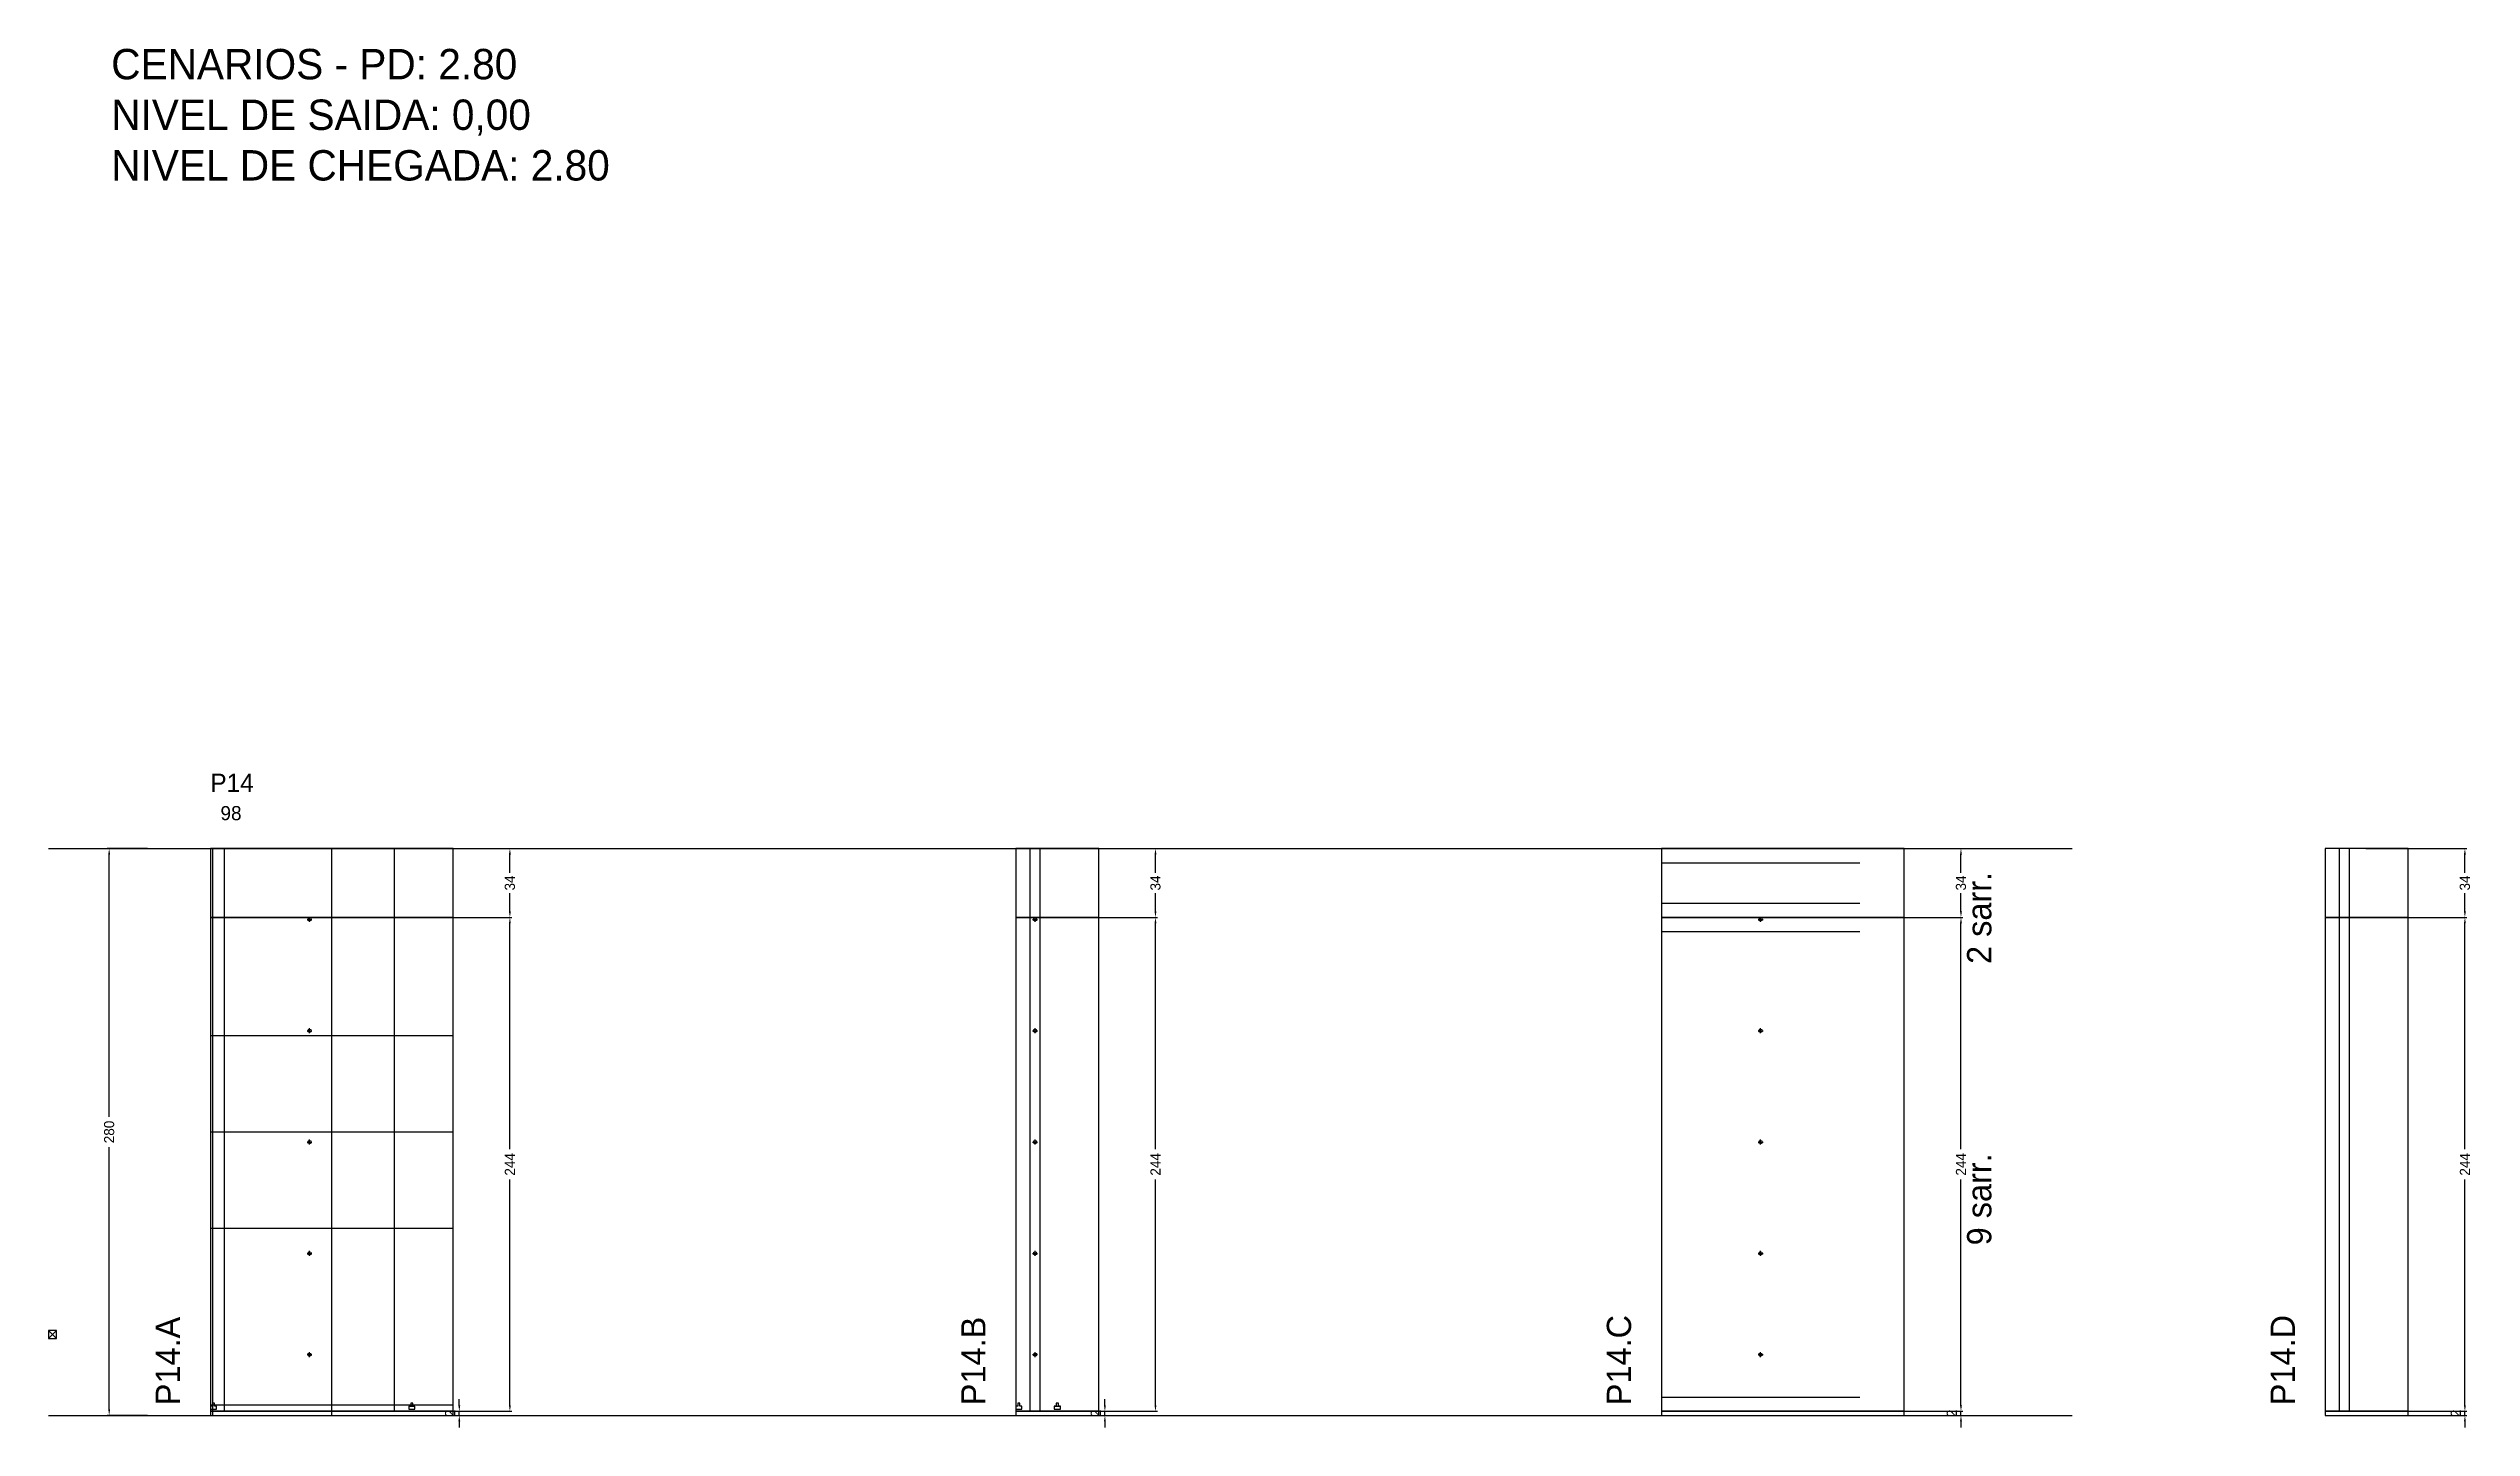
# Model space of a CAD drawing. Header units: centimetres. Extents: x -10500 to 4299, y -386 to 295.
# Drawn here: x -7000 to -5803, y -386 to 295 of the extents above; entities that cross this region are included whole.
import ezdxf

# ---------------------------------------------------------------- set-up
doc = ezdxf.new("R2010")
doc.units = ezdxf.units.CM
doc.linetypes.add('DASHED', pattern=[2, -2])
for name, color, linetype in [('CHAPA', 140, 'Continuous'), ('COTA', 241, 'Continuous'), ('COTAS FURACAO', 16, 'Continuous'), ('Madeira', 30, 'Continuous'), ('MEIO_PONT', 160, 'Continuous'), ('NOMENCLATURA', 7, 'Continuous'), ('Nível', 160, 'Continuous'), ('Painéis', 200, 'Continuous'), ('Perfil Metálico', 150, 'Continuous'), ('SARR_2.2x7', 40, 'Continuous'), ('SARRAFO DE PRESSAO', 200, 'Continuous'), ('texto', 7, 'Continuous'), ('TEXTO_GERAL', 7, 'Continuous')]:
    doc.layers.add(name, color=color, linetype=linetype)
doc.dimstyles.new('PAINEL-NOVA', dxfattribs={"dimtxt": 5, "dimasz": 3, "dimexe": 1, "dimexo": 1, "dimgap": 1, "dimtad": 1, "dimcen": 2.5, "dimazin": 3, "dimtfac": 1, "dimtmove": 0, "dimatfit": 3})

msp = doc.modelspace()

# ---------------------------------------------------------------- texts
at = {"layer": 'NOMENCLATURA'}
for s, p in [('CENARIOS - PD: 2.80', (-6969, 280)), ('NIVEL DE SAIDA: 0,00', (-6969, 255)), ('NIVEL DE CHEGADA: 2.80', (-6969, 230))]:
    msp.add_text(s, height=15, dxfattribs=at).set_placement(p)
for s, p in [('2 sarr.', (-6040, -157)), ('9 sarr.', (-6040, -296)), ('P14.A', (-6935, -375)), ('P14.B', (-6537, -375)), ('P14.C', (-6218, -375)), ('P14.D', (-5890, -375))]:
    msp.add_text(s, height=12, rotation=90, dxfattribs=at).set_placement(p)
at = {"layer": 'texto'}
msp.add_text('98', height=7, dxfattribs=at).set_placement((-6915, -86))
at = {"layer": 'TEXTO_GERAL'}
msp.add_text('P14', height=9, dxfattribs=at).set_placement((-6920, -72))

# ---------------------------------------------------------------- blocks, each defined once
blk = doc.blocks.new('_CLOSEDFILLED')
at = {"color": 0, "linetype": 'BYBLOCK'}
blk.add_solid([(-1, 0.16), (0, 0), (-1, -0.16)], dxfattribs=at)
blk = doc.blocks.new('*D1')
for p, q in [((-6951, -100), (-6971, -100)), ((-6970, -232.5), (-6970, -103)), ((-6970, -377), (-6970, -247.5)), ((-6951, -380), (-6971, -380))]:
    blk.add_line(p, q)
at = {"layer": 'Defpoints'}
for p in [(-6950, -100), (-6970, -380), (-6950, -380)]:
    blk.add_point(p, dxfattribs=at)
at = {"layer": 'COTA', "xscale": 3, "yscale": 3}
for p, rotation in [((-6970, -100), 90), ((-6970, -380), 270)]:
    blk.add_blockref('_CLOSEDFILLED', p, dxfattribs=dict(at, rotation=rotation))
at = {"layer": 'COTA', "insert": (-6970, -240), "char_height": 5, "attachment_point": 5, "rotation": 90}
blk.add_mtext('280', dxfattribs=at)
blk = doc.blocks.new('MULDURA')
at = {"layer": 'Paineis'}
for p, q in [((0, 0), (4, 4)), ((4, 0), (0, 4))]:
    blk.add_line(p, q, dxfattribs=at)
blk.add_lwpolyline([(0, 0), (4, 0), (4, 4), (0, 4)], close=True, dxfattribs=at)
blk = doc.blocks.new('*D3')
for p, q in [((-6821, -134), (-6771, -134)), ((-6772, -248.5), (-6772, -137)), ((-6772, -375), (-6772, -263.5)), ((-6821, -378), (-6771, -378))]:
    blk.add_line(p, q)
at = {"layer": 'Defpoints'}
for p in [(-6822, -134), (-6822, -378), (-6772, -378)]:
    blk.add_point(p, dxfattribs=at)
at = {"layer": 'COTA', "xscale": 3, "yscale": 3}
for p, rotation in [((-6772, -134), 90), ((-6772, -378), 270)]:
    blk.add_blockref('_CLOSEDFILLED', p, dxfattribs=dict(at, rotation=rotation))
at = {"layer": 'COTA', "insert": (-6772, -256), "char_height": 5, "attachment_point": 5, "rotation": 90}
blk.add_mtext('244', dxfattribs=at)
blk = doc.blocks.new('*D4')
for p, q in [((-6821, -100), (-6771, -100)), ((-6772, -112), (-6772, -103)), ((-6772, -131), (-6772, -122)), ((-6821, -134), (-6771, -134))]:
    blk.add_line(p, q)
at = {"layer": 'Defpoints'}
for p in [(-6822, -100), (-6822, -134), (-6772, -134)]:
    blk.add_point(p, dxfattribs=at)
at = {"layer": 'COTA', "xscale": 3, "yscale": 3}
for p, rotation in [((-6772, -100), 90), ((-6772, -134), 270)]:
    blk.add_blockref('_CLOSEDFILLED', p, dxfattribs=dict(at, rotation=rotation))
at = {"layer": 'COTA', "insert": (-6772, -117), "char_height": 5, "attachment_point": 5, "rotation": 90}
blk.add_mtext('34', dxfattribs=at)
blk = doc.blocks.new('SLIPTEE')
at = {"layer": 'Paineis'}
blk.add_lwpolyline([(0, 0), (3, 0), (3, 1.5), (2, 1.5), (2, 3), (1, 3), (1, 1.5), (0, 1.5)], close=True, dxfattribs=at)
blk = doc.blocks.new('SLIPTDD')
at = {"layer": 'Paineis'}
blk.add_line((0, 1.5), (3, 1.5), dxfattribs=at)
blk.add_lwpolyline([(0, 0), (3, 0), (3, 1.5), (2, 1.5), (2, 3), (1, 3), (1, 1.5), (0, 1.5)], close=True, dxfattribs=at)
blk = doc.blocks.new('furacao')
at = {"layer": 'COTAS FURACAO'}
for p, q in [((-1.2, 0), (1.2, 0)), ((0, -1.2), (0, 1.2))]:
    blk.add_line(p, q, dxfattribs=at)
blk.add_circle((0, 0), 0.8, dxfattribs=at)
blk = doc.blocks.new('*D6')
for p, q in [((-6502, -134), (-6452, -134)), ((-6453, -248.5), (-6453, -137)), ((-6453, -375), (-6453, -263.5)), ((-6502, -378), (-6452, -378))]:
    blk.add_line(p, q)
at = {"layer": 'Defpoints'}
for p in [(-6503, -134), (-6503, -378), (-6453, -378)]:
    blk.add_point(p, dxfattribs=at)
at = {"layer": 'COTA', "xscale": 3, "yscale": 3}
for p, rotation in [((-6453, -134), 90), ((-6453, -378), 270)]:
    blk.add_blockref('_CLOSEDFILLED', p, dxfattribs=dict(at, rotation=rotation))
at = {"layer": 'COTA', "insert": (-6453, -256), "char_height": 5, "attachment_point": 5, "rotation": 90}
blk.add_mtext('244', dxfattribs=at)
blk = doc.blocks.new('*D7')
for p, q in [((-6502, -100), (-6452, -100)), ((-6453, -112), (-6453, -103)), ((-6453, -131), (-6453, -122)), ((-6502, -134), (-6452, -134))]:
    blk.add_line(p, q)
at = {"layer": 'Defpoints'}
for p in [(-6503, -100), (-6503, -134), (-6453, -134)]:
    blk.add_point(p, dxfattribs=at)
at = {"layer": 'COTA', "xscale": 3, "yscale": 3}
for p, rotation in [((-6453, -100), 90), ((-6453, -134), 270)]:
    blk.add_blockref('_CLOSEDFILLED', p, dxfattribs=dict(at, rotation=rotation))
at = {"layer": 'COTA', "insert": (-6453, -117), "char_height": 5, "attachment_point": 5, "rotation": 90}
blk.add_mtext('34', dxfattribs=at)
blk = doc.blocks.new('*D9')
for p, q in [((-6104, -134), (-6054, -134)), ((-6055, -248.5), (-6055, -137)), ((-6055, -375), (-6055, -263.5)), ((-6104, -378), (-6054, -378))]:
    blk.add_line(p, q)
at = {"layer": 'Defpoints'}
for p in [(-6105, -134), (-6105, -378), (-6055, -378)]:
    blk.add_point(p, dxfattribs=at)
at = {"layer": 'COTA', "xscale": 3, "yscale": 3}
for p, rotation in [((-6055, -134), 90), ((-6055, -378), 270)]:
    blk.add_blockref('_CLOSEDFILLED', p, dxfattribs=dict(at, rotation=rotation))
at = {"layer": 'COTA', "insert": (-6055, -256), "char_height": 5, "attachment_point": 5, "rotation": 90}
blk.add_mtext('244', dxfattribs=at)
blk = doc.blocks.new('*D10')
for p, q in [((-6104, -100), (-6054, -100)), ((-6055, -112), (-6055, -103)), ((-6055, -131), (-6055, -122)), ((-6104, -134), (-6054, -134))]:
    blk.add_line(p, q)
at = {"layer": 'Defpoints'}
for p in [(-6105, -100), (-6105, -134), (-6055, -134)]:
    blk.add_point(p, dxfattribs=at)
at = {"layer": 'COTA', "xscale": 3, "yscale": 3}
for p, rotation in [((-6055, -100), 90), ((-6055, -134), 270)]:
    blk.add_blockref('_CLOSEDFILLED', p, dxfattribs=dict(at, rotation=rotation))
at = {"layer": 'COTA', "insert": (-6055, -117), "char_height": 5, "attachment_point": 5, "rotation": 90}
blk.add_mtext('34', dxfattribs=at)
blk = doc.blocks.new('*D12')
for p, q in [((-5855, -134), (-5805, -134)), ((-5806, -248.5), (-5806, -137)), ((-5806, -375), (-5806, -263.5)), ((-5855, -378), (-5805, -378))]:
    blk.add_line(p, q)
at = {"layer": 'Defpoints'}
for p in [(-5856, -134), (-5856, -378), (-5806, -378)]:
    blk.add_point(p, dxfattribs=at)
at = {"layer": 'COTA', "xscale": 3, "yscale": 3}
for p, rotation in [((-5806, -134), 90), ((-5806, -378), 270)]:
    blk.add_blockref('_CLOSEDFILLED', p, dxfattribs=dict(at, rotation=rotation))
at = {"layer": 'COTA', "insert": (-5806, -256), "char_height": 5, "attachment_point": 5, "rotation": 90}
blk.add_mtext('244', dxfattribs=at)
blk = doc.blocks.new('*D13')
for p, q in [((-5855, -100), (-5805, -100)), ((-5806, -112), (-5806, -103)), ((-5806, -131), (-5806, -122)), ((-5855, -134), (-5805, -134))]:
    blk.add_line(p, q)
at = {"layer": 'Defpoints'}
for p in [(-5856, -100), (-5856, -134), (-5806, -134)]:
    blk.add_point(p, dxfattribs=at)
at = {"layer": 'COTA', "xscale": 3, "yscale": 3}
for p, rotation in [((-5806, -100), 90), ((-5806, -134), 270)]:
    blk.add_blockref('_CLOSEDFILLED', p, dxfattribs=dict(at, rotation=rotation))
at = {"layer": 'COTA', "insert": (-5806, -117), "char_height": 5, "attachment_point": 5, "rotation": 90}
blk.add_mtext('34', dxfattribs=at)

# ---------------------------------------------------------------- dimensions: what is measured, and where the dimension line sits
at = {"layer": 'COTA'}
for base, p1, p2, picture, middle in [((-6970, -380), (-6950, -380), (-6950, -100), '*D1', (-6970, -240)), ((-6772, -134), (-6822, -134), (-6822, -100), '*D4', (-6772, -117)), ((-6453, -134), (-6503, -134), (-6503, -100), '*D7', (-6453, -117)), ((-6055, -134), (-6105, -134), (-6105, -100), '*D10', (-6055, -117)), ((-5806, -134), (-5856, -134), (-5856, -100), '*D13', (-5806, -117)), ((-6772, -378), (-6822, -378), (-6822, -134), '*D3', (-6772, -256)), ((-6453, -378), (-6503, -378), (-6503, -134), '*D6', (-6453, -256)), ((-6055, -378), (-6105, -378), (-6105, -134), '*D9', (-6055, -256)), ((-5806, -378), (-5856, -378), (-5856, -134), '*D12', (-5806, -256))]:
    dim = msp.add_linear_dim(base=base, p1=p1, p2=p2, angle=90, dimstyle='PAINEL-NOVA', dxfattribs=at)
    dim.commit()
    dim.dimension.update_dxf_attribs({"geometry": picture, "text_midpoint": middle})
for base, p1, p2 in [((-6797, -380), (-6822, -380), (-6822, -378)), ((-6478, -380), (-6503, -380), (-6503, -378)), ((-6055, -380), (-6105, -380), (-6105, -378)), ((-5806, -380), (-5856, -380), (-5856, -378))]:
    msp.add_linear_dim(base=base, p1=p1, p2=p2, angle=90, dimstyle='PAINEL-NOVA', dxfattribs=at).render()

# ---------------------------------------------------------------- linework, layer by layer
at = {"layer": 'CHAPA'}
msp.add_lwpolyline([(-6920, -380), (-6918.8, -380), (-6918.8, -100), (-6920, -100)], close=True, dxfattribs=at)
at = {"layer": 'Madeira'}
for points in [[(-6920, -192.4), (-6800, -192.4)], [(-6920, -287.6), (-6800, -287.6)]]:
    msp.add_lwpolyline(points, dxfattribs=at)
at = {"layer": 'MEIO_PONT'}
msp.add_lwpolyline([(-6920, -240), (-6800, -240)], dxfattribs=at)
at = {"layer": 'Nível', "linetype": 'DASHED'}
for points in [[(-7000, -100), (-6000, -100)], [(-7000, -380), (-6000, -380)]]:
    msp.add_lwpolyline(points, dxfattribs=at)
at = {"layer": 'Painéis'}
for points in [[(-6920, -134), (-6800, -134), (-6800, -100), (-6920, -100)], [(-6920, -380), (-6800, -380), (-6800, -100), (-6920, -100)], [(-6522, -134), (-6481, -134), (-6481, -100), (-6522, -100)], [(-6203, -134), (-6083, -134), (-6083, -100), (-6203, -100)], [(-5875, -134), (-5834, -134), (-5834, -100), (-5875, -100)], [(-6920, -378), (-6800, -378), (-6800, -134), (-6920, -134)], [(-6522, -378), (-6481, -378), (-6481, -134), (-6522, -134)], [(-6203, -378), (-6083, -378), (-6083, -134), (-6203, -134)], [(-5875, -378), (-5834, -378), (-5834, -134), (-5875, -134)], [(-6920, -380), (-6800, -380), (-6800, -378), (-6920, -378)], [(-6522, -380), (-6481, -380), (-6481, -378), (-6522, -378)], [(-6203, -380), (-6083, -380), (-6083, -378), (-6203, -378)], [(-5875, -380), (-5834, -380), (-5834, -378), (-5875, -378)]]:
    msp.add_lwpolyline(points, close=True, dxfattribs=at)
at = {"layer": 'Perfil Metálico'}
msp.add_line((-6860, -380), (-6860, -100), dxfattribs=at)
at = {"layer": 'SARR_2.2x7'}
for points in [[(-6913, -134), (-6913, -100)], [(-6829, -134), (-6829, -100)], [(-6515, -134), (-6515, -100)], [(-6510, -134), (-6510, -100)], [(-6203, -107), (-6105, -107)], [(-5868, -134), (-5868, -100)], [(-5863, -134), (-5863, -100)], [(-6203, -127), (-6105, -127)], [(-6203, -141), (-6105, -141)], [(-6203, -371), (-6105, -371)]]:
    msp.add_lwpolyline(points, dxfattribs=at)
at = {"layer": 'SARR_2.2x7', "linetype": 'DASHED'}
for points in [[(-6913, -378), (-6913, -134)], [(-6829, -378), (-6829, -134)], [(-6515, -378), (-6515, -134)], [(-6510, -378), (-6510, -134)], [(-5868, -378), (-5868, -134)], [(-5863, -378), (-5863, -134)]]:
    msp.add_lwpolyline(points, dxfattribs=at)
at = {"layer": 'SARRAFO DE PRESSAO'}
msp.add_lwpolyline([(-6920, -380), (-6800, -380), (-6800, -375), (-6920, -375)], close=True, dxfattribs=at)

# ---------------------------------------------------------------- block references
at = {"layer": 'COTA'}
for name, p in [('furacao', (-6871, -135)), ('furacao', (-6512.5, -135)), ('furacao', (-6154, -135)), ('furacao', (-6871, -190)), ('furacao', (-6512.5, -190)), ('furacao', (-6154, -190)), ('furacao', (-6871, -245)), ('furacao', (-6512.5, -245)), ('furacao', (-6154, -245)), ('furacao', (-6871, -300)), ('furacao', (-6512.5, -300)), ('furacao', (-6154, -300)), ('MULDURA', (-7000, -342)), ('furacao', (-6871, -350)), ('furacao', (-6512.5, -350)), ('furacao', (-6154, -350)), ('SLIPTEE', (-6920, -377)), ('SLIPTDD', (-6822, -377)), ('SLIPTEE', (-6522, -377)), ('SLIPTDD', (-6503, -377))]:
    msp.add_blockref(name, p, dxfattribs=at)

msp.set_redraw_order([(e.dxf.handle, doc.entitydb.next_handle()) for e in msp.query("TEXT MTEXT ATTDEF DIMENSION ARC_DIMENSION")])  # texts and dimensions are drawn at this point

doc.saveas('drawing.dxf')
